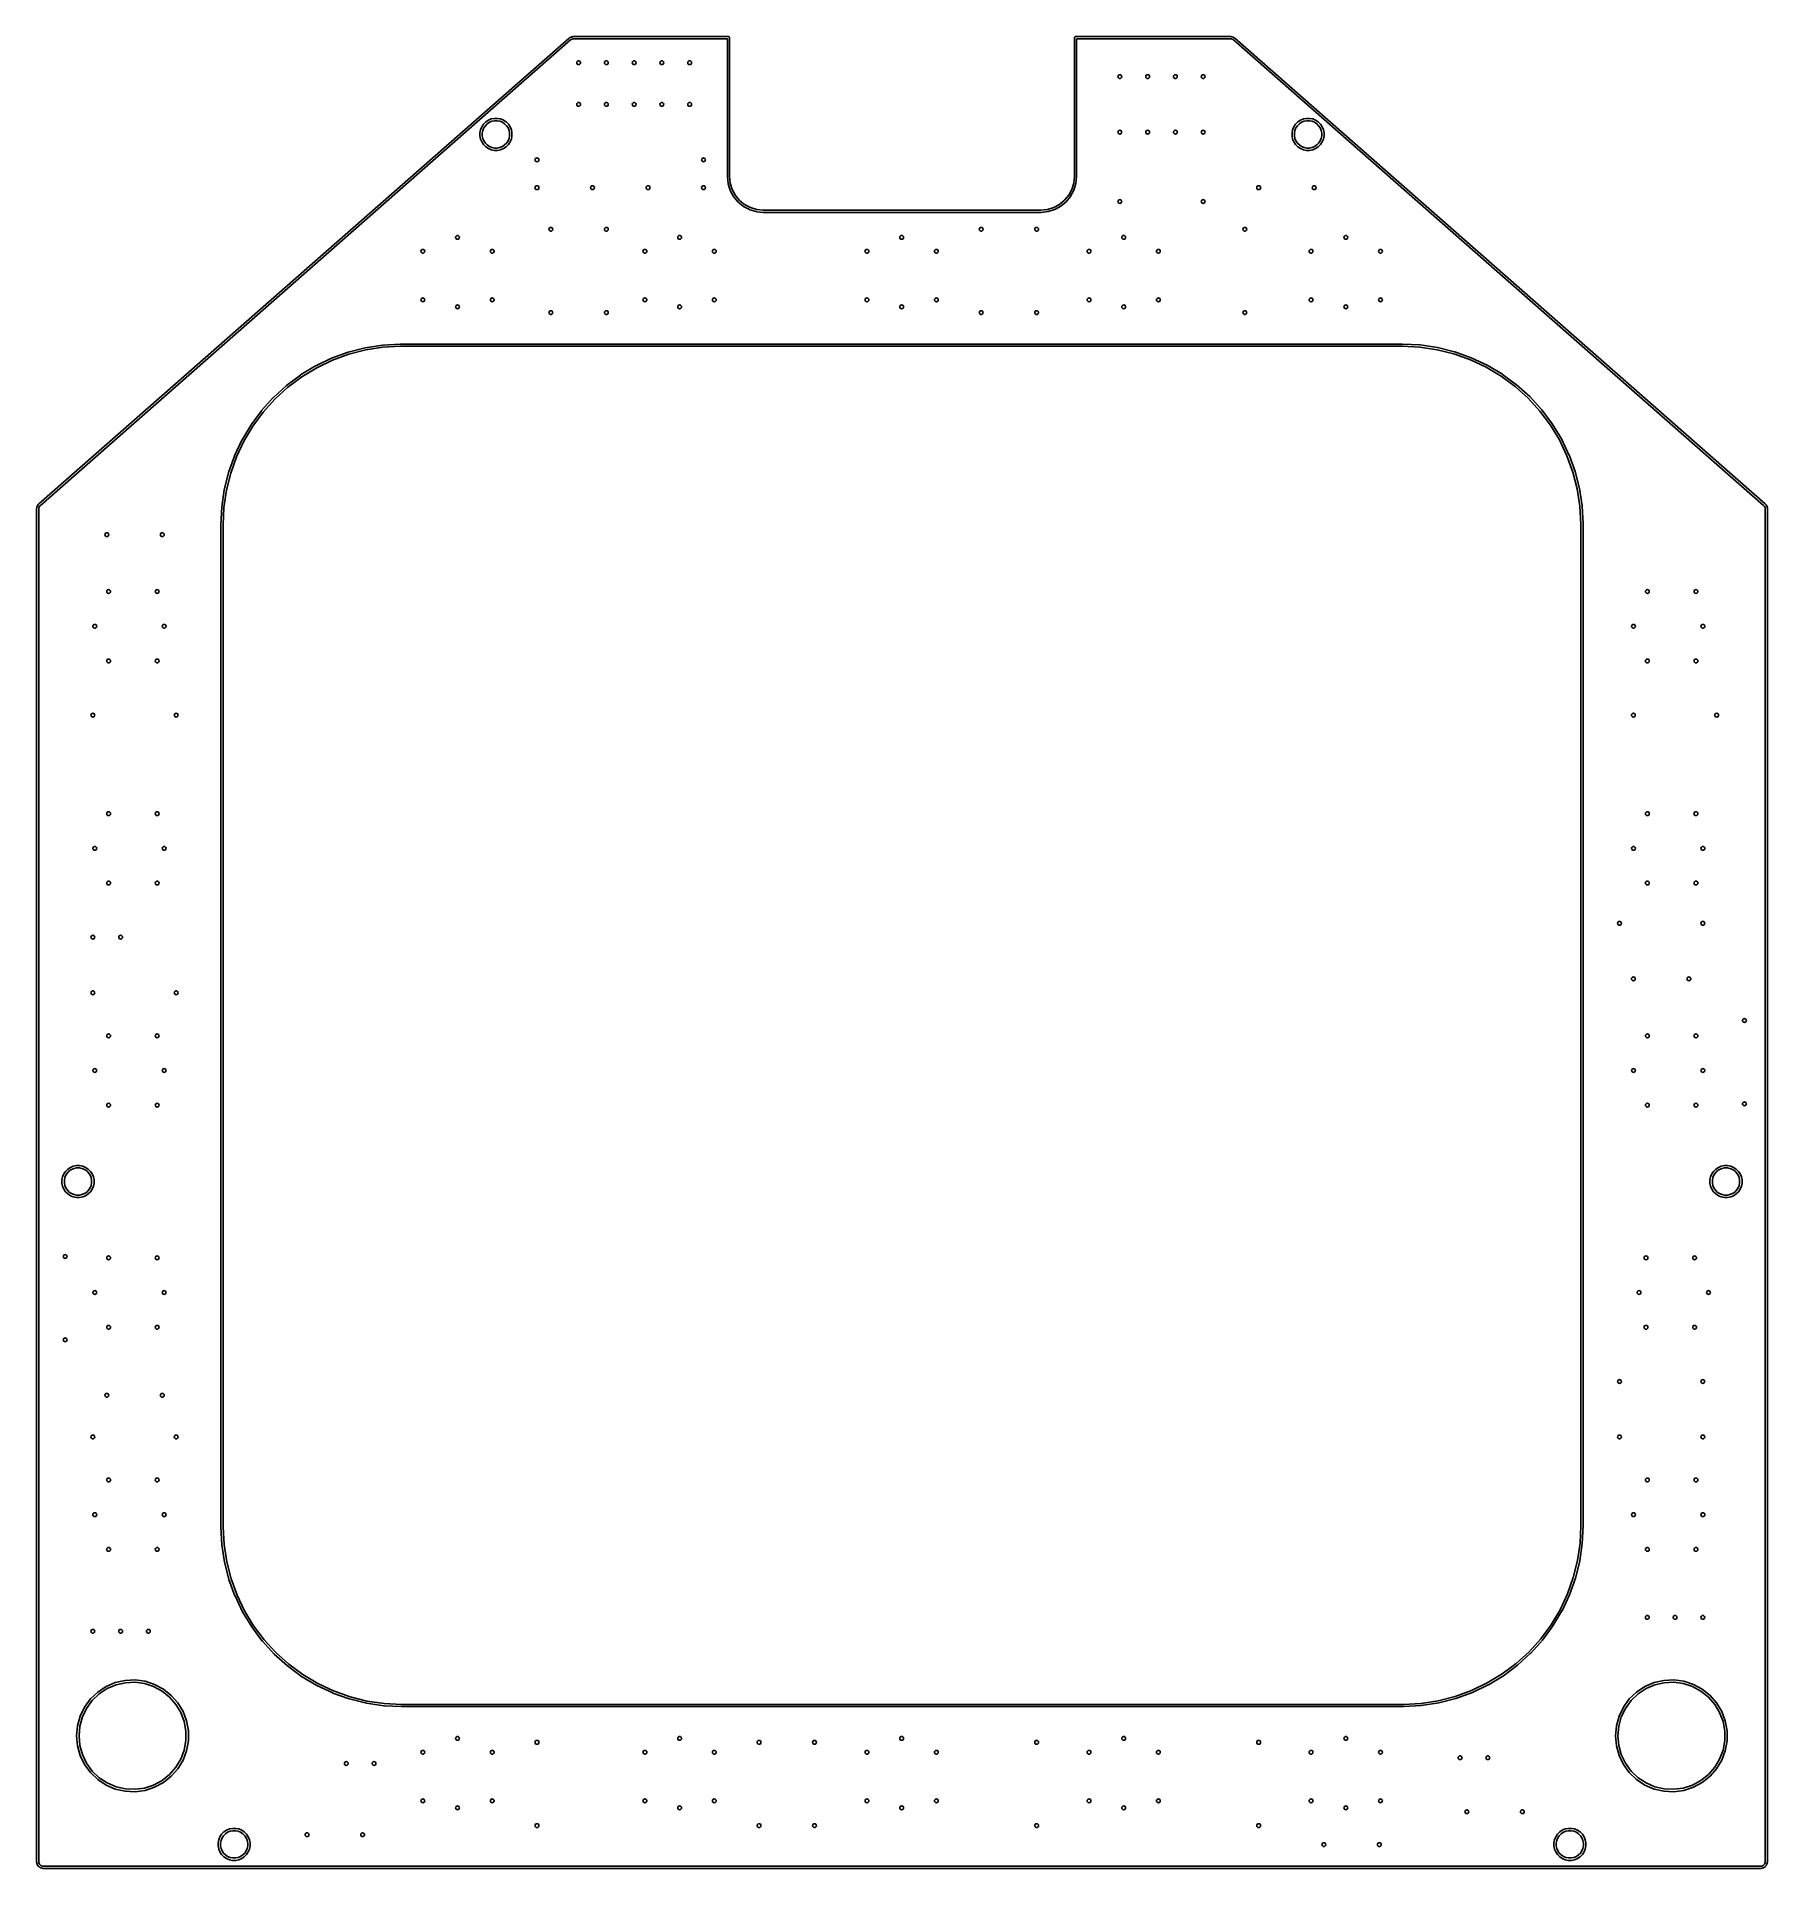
# Model space of a CAD drawing. Extents: x 17 to 176, y -177 to -9.
import ezdxf

# ---------------------------------------------------------------- set-up
doc = ezdxf.new("R2010")
doc.units = 0
doc.layers.add('BLACK', color=7, linetype='CONTINUOUS')

msp = doc.modelspace()

# ---------------------------------------------------------------- linework, layer by layer
at = {"layer": 'BLACK', "linetype": 'CONTINUOUS'}
for p, q in [((17.4069, -51.7871), (65.9241, -9.1919)), ((66.0487, -9.3486), (17.5439, -51.933)), ((65.9241, -9.1919), (65.9281, -9.189)), ((65.9281, -9.189), (66.0086, -9.1312)), ((65.9281, -9.189), (65.9281, -9.189)), ((66.0086, -9.1312), (66.0098, -9.1304)), ((66.0098, -9.1304), (66.0177, -9.126)), ((66.0177, -9.126), (66.0255, -9.1214)), ((66.0255, -9.1214), (66.1157, -9.0803)), ((66.1173, -9.2994), (66.0487, -9.3486)), ((66.1157, -9.0803), (66.117, -9.0798)), ((66.117, -9.0798), (66.1256, -9.0769)), ((66.1897, -9.2664), (66.1173, -9.2994)), ((66.1256, -9.0769), (66.1342, -9.074)), ((66.1342, -9.074), (66.2307, -9.0512)), ((66.2686, -9.2478), (66.1897, -9.2664)), ((66.2307, -9.0512), (66.2321, -9.0509)), ((66.2321, -9.0509), (66.2395, -9.05)), ((66.2395, -9.05), (66.247, -9.0488)), ((66.247, -9.0488), (66.3133, -9.0443)), ((66.3249, -9.244), (66.2686, -9.2478)), ((66.3133, -9.0443), (66.3167, -9.044)), ((66.3167, -9.044), (80.5131, -9.044)), ((80.418, -9.244), (66.3249, -9.244)), ((80.418, -21.8489), (80.418, -9.244)), ((80.5131, -9.044), (80.518, -9.0435)), ((80.518, -9.0435), (80.5229, -9.044)), ((80.5229, -9.044), (80.5376, -9.0455)), ((80.5376, -9.0455), (80.5565, -9.0512)), ((80.5565, -9.0512), (80.5738, -9.0604)), ((80.5738, -9.0604), (80.5891, -9.073)), ((80.5891, -9.073), (80.6015, -9.0882)), ((80.6015, -9.0882), (80.6108, -9.1055)), ((80.6108, -9.1055), (80.6166, -9.1244)), ((80.6166, -9.1244), (80.6185, -9.144)), ((80.6185, -9.144), (80.618, -9.1489)), ((80.618, -9.1489), (80.618, -21.8439)), ((112.168, -9.144), (112.169, -9.1244)), ((112.168, -9.1489), (112.168, -9.144)), ((112.168, -21.8391), (112.168, -9.1489)), ((112.169, -9.1244), (112.175, -9.1055)), ((112.175, -9.1055), (112.184, -9.0882)), ((112.184, -9.0882), (112.197, -9.073)), ((112.197, -9.073), (112.212, -9.0604)), ((112.212, -9.0604), (112.23, -9.0512)), ((112.23, -9.0512), (112.248, -9.0455)), ((112.248, -9.0455), (112.263, -9.044)), ((112.263, -9.044), (112.268, -9.0435)), ((112.268, -9.0435), (112.273, -9.044)), ((112.273, -9.044), (126.469, -9.044)), ((126.46, -9.244), (112.368, -9.244)), ((112.368, -9.244), (112.368, -21.8489)), ((126.544, -9.2522), (126.46, -9.244)), ((126.469, -9.044), (126.474, -9.0445)), ((126.474, -9.0445), (126.474, -9.0445)), ((126.474, -9.0445), (126.573, -9.0541)), ((126.62, -9.2752), (126.544, -9.2522)), ((126.573, -9.0541), (126.573, -9.0541)), ((126.573, -9.0541), (126.574, -9.0543)), ((126.574, -9.0543), (126.583, -9.0562)), ((126.583, -9.0562), (126.592, -9.0579)), ((126.592, -9.0579), (126.687, -9.0866)), ((126.691, -9.3133), (126.62, -9.2752)), ((126.687, -9.0866), (126.688, -9.087)), ((126.688, -9.087), (126.697, -9.0906)), ((126.736, -9.3476), (126.691, -9.3133)), ((126.697, -9.0906), (126.705, -9.094)), ((126.705, -9.094), (126.792, -9.1406)), ((175.24, -51.931), (126.736, -9.3476)), ((126.792, -9.1406), (126.794, -9.1412)), ((126.794, -9.1412), (126.8, -9.1455)), ((126.8, -9.1455), (126.806, -9.1495)), ((126.806, -9.1495), (126.859, -9.1899)), ((126.859, -9.1899), (126.862, -9.1919)), ((126.862, -9.1919), (175.379, -51.7871)), ((58.3005, -16.8481), (58.5405, -16.6877)), ((58.5405, -16.6877), (58.8072, -16.5772)), ((58.8072, -16.5772), (59.0903, -16.5209)), ((59.1119, -16.7399), (58.8711, -16.7878)), ((59.0903, -16.5209), (59.379, -16.5209)), ((59.3575, -16.7399), (59.1119, -16.7399)), ((59.5983, -16.7878), (59.3575, -16.7399)), ((59.379, -16.5209), (59.6621, -16.5772)), ((59.6621, -16.5772), (59.9288, -16.6877)), ((59.9288, -16.6877), (60.1689, -16.8481)), ((132.617, -16.8481), (132.857, -16.6877)), ((132.857, -16.6877), (133.124, -16.5772)), ((133.124, -16.5772), (133.407, -16.5209)), ((133.429, -16.7399), (133.188, -16.7878)), ((133.407, -16.5209), (133.696, -16.5209)), ((133.674, -16.7399), (133.429, -16.7399)), ((133.915, -16.7878), (133.674, -16.7399)), ((133.696, -16.5209), (133.979, -16.5772)), ((133.979, -16.5772), (134.245, -16.6877)), ((134.245, -16.6877), (134.485, -16.8481)), ((57.7692, -17.842), (57.8255, -17.5589)), ((57.7692, -18.1307), (57.7692, -17.842)), ((57.8255, -18.4138), (57.7692, -18.1307)), ((57.8255, -17.5589), (57.936, -17.2922)), ((57.936, -18.6805), (57.8255, -18.4138)), ((57.936, -17.2922), (58.0964, -17.0522)), ((58.0361, -17.6228), (57.9882, -17.8636)), ((57.9882, -17.8636), (57.9882, -18.1091)), ((57.9882, -18.1091), (58.0361, -18.35)), ((58.13, -17.3959), (58.0361, -17.6228)), ((58.0361, -18.35), (58.13, -18.5768)), ((58.0964, -17.0522), (58.3005, -16.8481)), ((58.2664, -17.1918), (58.13, -17.3959)), ((58.4401, -17.0181), (58.2664, -17.1918)), ((58.6442, -16.8817), (58.4401, -17.0181)), ((58.8711, -16.7878), (58.6442, -16.8817)), ((59.8251, -16.8817), (59.5983, -16.7878)), ((60.0293, -17.0181), (59.8251, -16.8817)), ((60.2029, -17.1918), (60.0293, -17.0181)), ((60.1689, -16.8481), (60.373, -17.0522)), ((60.3393, -17.3959), (60.2029, -17.1918)), ((60.4333, -17.6228), (60.3393, -17.3959)), ((60.3393, -18.5768), (60.4333, -18.35)), ((60.373, -17.0522), (60.5334, -17.2922)), ((60.4812, -17.8636), (60.4333, -17.6228)), ((60.4333, -18.35), (60.4812, -18.1091)), ((60.4812, -18.1091), (60.4812, -17.8636)), ((60.5334, -17.2922), (60.6438, -17.5589)), ((60.6438, -18.4138), (60.5334, -18.6805)), ((60.6438, -17.5589), (60.7001, -17.842)), ((60.7001, -18.1307), (60.6438, -18.4138)), ((60.7001, -17.842), (60.7001, -18.1307)), ((132.086, -17.842), (132.142, -17.5589)), ((132.086, -18.1307), (132.086, -17.842)), ((132.142, -18.4138), (132.086, -18.1307)), ((132.142, -17.5589), (132.253, -17.2922)), ((132.253, -18.6805), (132.142, -18.4138)), ((132.253, -17.2922), (132.413, -17.0522)), ((132.353, -17.6228), (132.305, -17.8636)), ((132.305, -17.8636), (132.305, -18.1091)), ((132.305, -18.1091), (132.353, -18.35)), ((132.447, -17.3959), (132.353, -17.6228)), ((132.353, -18.35), (132.447, -18.5768)), ((132.413, -17.0522), (132.617, -16.8481)), ((132.583, -17.1918), (132.447, -17.3959)), ((132.757, -17.0181), (132.583, -17.1918)), ((132.961, -16.8817), (132.757, -17.0181)), ((133.188, -16.7878), (132.961, -16.8817)), ((134.142, -16.8817), (133.915, -16.7878)), ((134.346, -17.0181), (134.142, -16.8817)), ((134.52, -17.1918), (134.346, -17.0181)), ((134.485, -16.8481), (134.69, -17.0522)), ((134.656, -17.3959), (134.52, -17.1918)), ((134.75, -17.6228), (134.656, -17.3959)), ((134.656, -18.5768), (134.75, -18.35)), ((134.69, -17.0522), (134.85, -17.2922)), ((134.798, -17.8636), (134.75, -17.6228)), ((134.75, -18.35), (134.798, -18.1091)), ((134.798, -18.1091), (134.798, -17.8636)), ((134.85, -17.2922), (134.96, -17.5589)), ((134.96, -18.4138), (134.85, -18.6805)), ((134.96, -17.5589), (135.017, -17.842)), ((135.017, -18.1307), (134.96, -18.4138)), ((135.017, -17.842), (135.017, -18.1307)), ((58.0964, -18.9206), (57.936, -18.6805)), ((58.3005, -19.1247), (58.0964, -18.9206)), ((58.13, -18.5768), (58.2664, -18.781)), ((58.2664, -18.781), (58.4401, -18.9546)), ((58.5405, -19.285), (58.3005, -19.1247)), ((58.4401, -18.9546), (58.6442, -19.091)), ((58.8072, -19.3955), (58.5405, -19.285)), ((58.6442, -19.091), (58.8711, -19.185)), ((59.0903, -19.4518), (58.8072, -19.3955)), ((58.8711, -19.185), (59.1119, -19.2329)), ((59.379, -19.4518), (59.0903, -19.4518)), ((59.1119, -19.2329), (59.3575, -19.2329)), ((59.3575, -19.2329), (59.5983, -19.185)), ((59.6621, -19.3955), (59.379, -19.4518)), ((59.5983, -19.185), (59.8251, -19.091)), ((59.9288, -19.285), (59.6621, -19.3955)), ((59.8251, -19.091), (60.0293, -18.9546)), ((60.1689, -19.1247), (59.9288, -19.285)), ((60.0293, -18.9546), (60.2029, -18.781)), ((60.373, -18.9206), (60.1689, -19.1247)), ((60.2029, -18.781), (60.3393, -18.5768)), ((60.5334, -18.6805), (60.373, -18.9206)), ((132.413, -18.9206), (132.253, -18.6805)), ((132.617, -19.1247), (132.413, -18.9206)), ((132.447, -18.5768), (132.583, -18.781)), ((132.583, -18.781), (132.757, -18.9546)), ((132.857, -19.285), (132.617, -19.1247)), ((132.757, -18.9546), (132.961, -19.091)), ((133.124, -19.3955), (132.857, -19.285)), ((132.961, -19.091), (133.188, -19.185)), ((133.407, -19.4518), (133.124, -19.3955)), ((133.188, -19.185), (133.429, -19.2329)), ((133.696, -19.4518), (133.407, -19.4518)), ((133.429, -19.2329), (133.674, -19.2329)), ((133.674, -19.2329), (133.915, -19.185)), ((133.979, -19.3955), (133.696, -19.4518)), ((133.915, -19.185), (134.142, -19.091)), ((134.245, -19.285), (133.979, -19.3955)), ((134.142, -19.091), (134.346, -18.9546)), ((134.485, -19.1247), (134.245, -19.285)), ((134.346, -18.9546), (134.52, -18.781)), ((134.69, -18.9206), (134.485, -19.1247)), ((134.52, -18.781), (134.656, -18.5768)), ((134.85, -18.6805), (134.69, -18.9206)), ((80.418, -21.8491), (80.418, -21.8489)), ((80.4181, -21.8665), (80.418, -21.8491)), ((80.4185, -21.8709), (80.4181, -21.8665)), ((80.4185, -21.8752), (80.4185, -21.8709)), ((80.4186, -21.8766), (80.4185, -21.8752)), ((80.4834, -22.4929), (80.4186, -21.8766)), ((80.4852, -22.5018), (80.4834, -22.4929)), ((80.4869, -22.5107), (80.4852, -22.5018)), ((80.4873, -22.512), (80.4869, -22.5107)), ((80.6706, -23.1039), (80.4873, -22.512)), ((80.618, -21.8439), (80.6181, -21.8607)), ((80.6181, -21.8607), (80.6813, -22.4622)), ((80.6741, -23.1123), (80.6706, -23.1039)), ((80.6775, -23.1207), (80.6741, -23.1123)), ((80.6781, -23.1219), (80.6775, -23.1207)), ((80.9728, -23.667), (80.6781, -23.1219)), ((80.6813, -22.4622), (80.8587, -23.0354)), ((80.8587, -23.0354), (81.1441, -23.5633)), ((111.654, -23.5454), (111.936, -23.0156)), ((112.117, -23.1008), (111.826, -23.648)), ((111.936, -23.0156), (112.109, -22.4412)), ((112.109, -22.4412), (112.168, -21.8391)), ((112.12, -23.0925), (112.117, -23.1008)), ((112.124, -23.0841), (112.12, -23.0925)), ((112.303, -22.4896), (112.124, -23.0828)), ((112.124, -23.0828), (112.124, -23.0841)), ((112.305, -22.4807), (112.303, -22.4896)), ((112.307, -22.4718), (112.305, -22.4807)), ((112.368, -21.8538), (112.307, -22.4705)), ((112.307, -22.4705), (112.307, -22.4718)), ((112.368, -21.8489), (112.368, -21.8537)), ((112.368, -21.8537), (112.368, -21.8538)), ((80.9779, -23.6745), (80.9728, -23.667)), ((80.9829, -23.6821), (80.9779, -23.6745)), ((80.9837, -23.6832), (80.9829, -23.6821)), ((80.9838, -23.6832), (80.9837, -23.6832)), ((81.3787, -24.1606), (80.9838, -23.6832)), ((80.9838, -23.6832), (80.9838, -23.6832)), ((81.1441, -23.5633), (81.5266, -24.0256)), ((81.3852, -24.167), (81.3787, -24.1606)), ((81.3915, -24.1735), (81.3852, -24.167)), ((81.3926, -24.1744), (81.3915, -24.1735)), ((81.8728, -24.566), (81.3926, -24.1744)), ((81.3926, -24.1744), (81.3926, -24.1744)), ((81.3926, -24.1744), (81.3926, -24.1744)), ((81.5266, -24.0256), (81.9916, -24.4048)), ((81.8803, -24.571), (81.8728, -24.566)), ((81.8878, -24.5762), (81.8803, -24.571)), ((81.889, -24.5768), (81.8878, -24.5762)), ((82.4362, -24.8677), (81.889, -24.5768)), ((81.889, -24.5768), (81.889, -24.5768)), ((81.889, -24.5768), (81.889, -24.5768)), ((81.9916, -24.4048), (82.5214, -24.6865)), ((82.4445, -24.8712), (82.4362, -24.8677)), ((82.4529, -24.8748), (82.4445, -24.8712)), ((82.4542, -24.8752), (82.4529, -24.8748)), ((83.0474, -25.0543), (82.4542, -24.8752)), ((82.4542, -24.8752), (82.4542, -24.8752)), ((82.5214, -24.6865), (83.0958, -24.86)), ((83.0563, -25.056), (83.0474, -25.0543)), ((83.0652, -25.0579), (83.0563, -25.056)), ((83.0665, -25.0581), (83.0652, -25.0579)), ((83.6832, -25.1185), (83.0665, -25.0581)), ((83.0665, -25.0581), (83.0665, -25.0581)), ((83.0958, -24.86), (83.6979, -24.919)), ((83.6833, -25.1185), (83.6832, -25.1185)), ((83.6881, -25.119), (83.6833, -25.1185)), ((109.098, -25.119), (83.6881, -25.119)), ((83.6979, -24.919), (109.093, -24.919)), ((109.093, -24.919), (109.11, -24.9189)), ((109.116, -25.1189), (109.098, -25.119)), ((109.098, -25.119), (109.098, -25.119)), ((109.11, -24.9189), (109.711, -24.8557)), ((109.12, -25.1185), (109.116, -25.1189)), ((109.124, -25.1185), (109.12, -25.1185)), ((109.126, -25.1184), (109.124, -25.1185)), ((109.742, -25.0536), (109.126, -25.1184)), ((109.711, -24.8557), (110.284, -24.6783)), ((109.751, -25.0518), (109.742, -25.0536)), ((109.76, -25.0501), (109.751, -25.0518)), ((109.761, -25.0497), (109.76, -25.0501)), ((110.353, -24.8664), (109.761, -25.0497)), ((110.284, -24.6783), (110.812, -24.3929)), ((110.361, -24.8629), (110.353, -24.8664)), ((110.37, -24.8595), (110.361, -24.8629)), ((110.371, -24.8589), (110.37, -24.8595)), ((110.916, -24.5642), (110.371, -24.8589)), ((110.812, -24.3929), (111.275, -24.0104)), ((110.924, -24.5591), (110.916, -24.5642)), ((110.931, -24.5541), (110.924, -24.5591)), ((110.932, -24.5533), (110.931, -24.5541)), ((111.41, -24.1583), (110.932, -24.5532)), ((110.932, -24.5532), (110.932, -24.5532)), ((110.932, -24.5532), (110.932, -24.5533)), ((111.275, -24.0104), (111.654, -23.5454)), ((111.416, -24.1518), (111.41, -24.1583)), ((111.422, -24.1455), (111.416, -24.1518)), ((111.423, -24.1444), (111.422, -24.1455)), ((111.815, -23.6642), (111.423, -24.1444)), ((111.423, -24.1444), (111.423, -24.1444)), ((111.423, -24.1444), (111.423, -24.1444)), ((111.82, -23.6567), (111.815, -23.6642)), ((111.825, -23.6492), (111.82, -23.6567)), ((111.826, -23.648), (111.825, -23.6492)), ((111.826, -23.648), (111.826, -23.648)), ((111.826, -23.648), (111.826, -23.648)), ((42.7411, -39.163), (44.1897, -38.469)), ((44.1897, -38.469), (44.1897, -38.469)), ((44.1897, -38.469), (44.1898, -38.469)), ((44.1898, -38.469), (44.191, -38.4684)), ((44.191, -38.4684), (44.1949, -38.4668)), ((44.1949, -38.4668), (44.1987, -38.4652)), ((44.1987, -38.4652), (45.7081, -37.9158)), ((45.772, -38.1054), (44.2717, -38.6515)), ((45.7081, -37.9158), (45.7082, -37.9158)), ((45.7082, -37.9158), (45.7095, -37.9153)), ((45.7082, -37.9158), (45.7082, -37.9158)), ((45.7095, -37.9153), (45.7135, -37.9142)), ((45.7135, -37.9142), (45.7175, -37.9129)), ((45.7175, -37.9129), (47.2733, -37.5135)), ((47.3183, -37.7084), (45.772, -38.1054)), ((47.2733, -37.5134), (47.2747, -37.5131)), ((47.2733, -37.5135), (47.2733, -37.5134)), ((47.2733, -37.5134), (47.2733, -37.5134)), ((47.2747, -37.5131), (47.2788, -37.5123)), ((47.2788, -37.5123), (47.2829, -37.5115)), ((47.2829, -37.5115), (48.8703, -37.2657)), ((48.896, -37.4641), (47.3183, -37.7084)), ((48.8703, -37.2657), (48.8717, -37.2655)), ((48.8717, -37.2655), (48.8759, -37.2652)), ((48.8759, -37.2652), (48.88, -37.2647)), ((48.88, -37.2647), (50.4838, -37.1751)), ((50.4923, -37.3749), (48.896, -37.4641)), ((50.4838, -37.1751), (50.4852, -37.175)), ((50.4852, -37.175), (50.4871, -37.175)), ((50.4871, -37.175), (50.489, -37.1749)), ((50.489, -37.1749), (50.5991, -37.1745)), ((50.6042, -37.3745), (50.4923, -37.3749)), ((50.5991, -37.1745), (50.5992, -37.1745)), ((50.5992, -37.1745), (142.187, -37.1745)), ((142.179, -37.3745), (50.6042, -37.3745)), ((143.776, -37.4526), (142.179, -37.3745)), ((142.187, -37.1745), (142.189, -37.1747)), ((142.189, -37.1747), (143.791, -37.2531)), ((145.356, -37.6858), (143.776, -37.4526)), ((143.791, -37.2531), (143.793, -37.2532)), ((143.793, -37.2532), (143.797, -37.2536)), ((143.797, -37.2536), (143.801, -37.254)), ((143.801, -37.254), (145.39, -37.4887)), ((146.905, -38.0721), (145.356, -37.6858)), ((145.39, -37.4887), (145.391, -37.4889)), ((145.391, -37.4889), (145.395, -37.4898)), ((145.395, -37.4898), (145.399, -37.4906)), ((145.399, -37.4906), (146.958, -37.8792)), ((148.409, -38.6076), (146.905, -38.0721)), ((146.958, -37.8792), (146.958, -37.8792)), ((146.958, -37.8792), (146.958, -37.8792)), ((146.958, -37.8792), (146.959, -37.8795)), ((146.959, -37.8795), (146.963, -37.8808)), ((146.963, -37.8808), (146.967, -37.882)), ((146.967, -37.882), (148.481, -38.4208)), ((148.481, -38.4208), (148.482, -38.4213)), ((148.482, -38.4213), (148.486, -38.423)), ((148.486, -38.423), (148.49, -38.4246)), ((148.49, -38.4246), (149.943, -39.1085)), ((40.0643, -40.9675), (41.3505, -40.0053)), ((41.4664, -40.1683), (40.188, -41.1247)), ((41.3505, -40.0052), (41.3516, -40.0044)), ((41.3505, -40.0053), (41.3505, -40.0052)), ((41.3505, -40.0052), (41.3505, -40.0052)), ((41.3516, -40.0044), (41.3551, -40.0021)), ((41.3551, -40.0021), (41.3586, -39.9998)), ((41.3586, -39.9998), (42.7325, -39.1677)), ((42.832, -39.3413), (41.4664, -40.1683)), ((42.7325, -39.1677), (42.7337, -39.167)), ((42.7337, -39.167), (42.7374, -39.165)), ((42.7374, -39.165), (42.7411, -39.163)), ((44.2717, -38.6515), (42.832, -39.3413)), ((149.854, -39.2874), (148.409, -38.6076)), ((151.225, -40.1049), (149.854, -39.2874)), ((149.943, -39.1085), (149.944, -39.1091)), ((149.944, -39.1091), (149.948, -39.1111)), ((149.948, -39.1111), (149.952, -39.1131)), ((149.952, -39.1131), (151.331, -39.9356)), ((152.51, -41.0523), (151.225, -40.1049)), ((151.331, -39.9356), (151.331, -39.9356)), ((151.331, -39.9356), (151.331, -39.9356)), ((151.331, -39.9356), (151.333, -39.9363)), ((151.333, -39.9363), (151.336, -39.9387)), ((151.336, -39.9387), (151.34, -39.941)), ((151.34, -39.941), (152.632, -40.8942)), ((38.8706, -42.0568), (40.0567, -40.9737)), ((40.188, -41.1247), (39.009, -42.2012)), ((40.0567, -40.9737), (40.0578, -40.9727)), ((40.0578, -40.9727), (40.061, -40.9701)), ((40.061, -40.9701), (40.0643, -40.9675)), ((153.696, -42.1205), (152.51, -41.0523)), ((152.632, -40.8942), (152.634, -40.895)), ((152.634, -40.895), (152.637, -40.8977)), ((152.637, -40.8977), (152.64, -40.9004)), ((152.64, -40.9004), (153.834, -41.9752)), ((36.8295, -44.5579), (37.7827, -43.265)), ((37.9408, -43.3876), (36.9934, -44.6727)), ((37.7827, -43.265), (37.7835, -43.2639)), ((37.7835, -43.2639), (37.7862, -43.2607)), ((37.7862, -43.2607), (37.7889, -43.2574)), ((37.7889, -43.2574), (38.8637, -42.0637)), ((39.009, -42.2012), (37.9408, -43.3876)), ((38.8637, -42.0637), (38.8646, -42.0627)), ((38.8646, -42.0627), (38.8676, -42.0598)), ((38.8676, -42.0598), (38.8706, -42.0568)), ((154.773, -43.2995), (153.696, -42.1205)), ((153.834, -41.9752), (153.835, -41.9761)), ((153.835, -41.9761), (153.838, -41.9791)), ((153.838, -41.9791), (153.841, -41.9821)), ((153.841, -41.9821), (154.924, -43.1682)), ((155.729, -44.5779), (154.773, -43.2995)), ((154.924, -43.1682), (154.925, -43.1693)), ((154.925, -43.1693), (154.927, -43.1725)), ((154.927, -43.1725), (154.93, -43.1758)), ((154.93, -43.1758), (155.892, -44.462)), ((36.0016, -45.9458), (36.8241, -44.5661)), ((36.9934, -44.6727), (36.1759, -46.044)), ((36.8241, -44.566), (36.8248, -44.5649)), ((36.8241, -44.5661), (36.8241, -44.566)), ((36.8241, -44.566), (36.8241, -44.566)), ((36.8248, -44.5649), (36.8272, -44.5614)), ((36.8272, -44.5614), (36.8295, -44.5579)), ((156.556, -45.9435), (155.729, -44.5779)), ((155.892, -44.462), (155.892, -44.462)), ((155.892, -44.462), (155.892, -44.462)), ((155.892, -44.462), (155.893, -44.4631)), ((155.893, -44.4631), (155.895, -44.4666)), ((155.895, -44.4666), (155.898, -44.4701)), ((155.898, -44.4701), (156.73, -45.844)), ((35.3131, -47.4078), (35.997, -45.9544)), ((36.1759, -46.044), (35.4961, -47.4886)), ((35.997, -45.9544), (35.9976, -45.9532)), ((35.9976, -45.9532), (35.9996, -45.9495)), ((35.9996, -45.9495), (36.0016, -45.9458)), ((157.246, -47.3832), (156.556, -45.9435)), ((156.73, -45.844), (156.731, -45.8452)), ((156.731, -45.8452), (156.732, -45.8489)), ((156.732, -45.8489), (156.734, -45.8526)), ((156.734, -45.8526), (157.429, -47.3012)), ((34.7705, -48.9301), (35.3093, -47.4169)), ((35.4961, -47.4886), (34.9606, -48.9926)), ((35.3093, -47.4169), (35.3098, -47.4156)), ((35.3098, -47.4156), (35.3115, -47.4117)), ((35.3115, -47.4117), (35.3131, -47.4078)), ((157.792, -48.8835), (157.246, -47.3832)), ((157.429, -47.3012), (157.429, -47.3012)), ((157.429, -47.3012), (157.429, -47.3013)), ((157.429, -47.3013), (157.429, -47.3025)), ((157.429, -47.3025), (157.431, -47.3064)), ((157.431, -47.3064), (157.432, -47.3102)), ((157.432, -47.3102), (157.982, -48.8196)), ((34.3791, -50.498), (34.7677, -48.9394)), ((34.9606, -48.9926), (34.5743, -50.5417)), ((34.7677, -48.9394), (34.768, -48.9381)), ((34.768, -48.9381), (34.7693, -48.9341)), ((34.7693, -48.9341), (34.7705, -48.9301)), ((158.189, -50.4298), (157.792, -48.8835)), ((157.982, -48.8196), (157.982, -48.8197)), ((157.982, -48.8197), (157.982, -48.8197)), ((157.982, -48.8197), (157.982, -48.821)), ((157.982, -48.821), (157.983, -48.825)), ((157.983, -48.825), (157.985, -48.829)), ((157.985, -48.829), (158.384, -50.3848)), ((17.2538, -52.0003), (17.3003, -51.9127)), ((17.3003, -51.9127), (17.301, -51.9115)), ((17.3003, -51.9127), (17.3003, -51.9127)), ((17.3003, -51.9127), (17.3003, -51.9127)), ((17.301, -51.9115), (17.3061, -51.904)), ((17.3061, -51.904), (17.3111, -51.8965)), ((17.3111, -51.8965), (17.3738, -51.8196)), ((17.3738, -51.8196), (17.3747, -51.8186)), ((17.3747, -51.8186), (17.3789, -51.8144)), ((17.3789, -51.8144), (17.3828, -51.81)), ((17.3828, -51.81), (17.4058, -51.7884)), ((17.4058, -51.7884), (17.4069, -51.7871)), ((17.5246, -51.9512), (17.4723, -52.0153)), ((17.5439, -51.933), (17.5246, -51.9512)), ((34.1425, -52.0967), (34.3772, -50.5076)), ((34.5743, -50.5417), (34.3411, -52.121)), ((34.3772, -50.5076), (34.3774, -50.5062)), ((34.3774, -50.5062), (34.3783, -50.5022)), ((34.3783, -50.5022), (34.3791, -50.498)), ((158.433, -52.0075), (158.189, -50.4298)), ((158.384, -50.3848), (158.384, -50.3848)), ((158.384, -50.3848), (158.384, -50.3848)), ((158.384, -50.3848), (158.384, -50.3862)), ((158.384, -50.3862), (158.385, -50.3903)), ((158.385, -50.3903), (158.386, -50.3944)), ((158.386, -50.3944), (158.632, -51.9818)), ((175.297, -51.9926), (175.24, -51.931)), ((175.379, -51.7871), (175.382, -51.7907)), ((175.382, -51.7907), (175.382, -51.7907)), ((175.382, -51.7907), (175.45, -51.8631)), ((175.45, -51.8631), (175.451, -51.8641)), ((175.451, -51.8641), (175.457, -51.8713)), ((175.457, -51.8713), (175.462, -51.8785)), ((175.462, -51.8785), (175.514, -51.9627)), ((17.2037, -52.2359), (17.2042, -52.2311)), ((17.2038, -176.027), (17.2037, -52.2359)), ((17.2042, -52.231), (17.2139, -52.1324)), ((17.2042, -52.2311), (17.2042, -52.231)), ((17.2139, -52.1324), (17.214, -52.131)), ((17.214, -52.131), (17.2159, -52.1221)), ((17.2159, -52.1221), (17.2177, -52.1132)), ((17.2177, -52.1132), (17.2463, -52.0183)), ((17.2463, -52.0183), (17.2468, -52.017)), ((17.2468, -52.017), (17.2503, -52.0086)), ((17.2503, -52.0086), (17.2538, -52.0003)), ((17.412, -52.1616), (17.4037, -52.2457)), ((17.4037, -52.2457), (17.4037, -176.02)), ((17.435, -52.0855), (17.412, -52.1616)), ((17.4723, -52.0153), (17.435, -52.0855)), ((34.0632, -53.7083), (34.1416, -52.1064)), ((34.1416, -52.1064), (34.1417, -52.105)), ((34.1417, -52.105), (34.1421, -52.1008)), ((34.1421, -52.1008), (34.1425, -52.0967)), ((34.3411, -52.121), (34.263, -53.7181)), ((158.523, -53.6038), (158.433, -52.0075)), ((158.523, -53.716), (158.523, -53.6038)), ((158.632, -51.9818), (158.632, -51.9832)), ((158.632, -51.9832), (158.632, -51.9874)), ((158.632, -51.9874), (158.633, -51.9915)), ((158.633, -51.9915), (158.722, -53.5953)), ((158.722, -53.5953), (158.723, -53.5967)), ((158.723, -53.5967), (158.722, -53.5986)), ((158.722, -53.5986), (158.723, -53.6005)), ((158.723, -53.6005), (158.723, -53.7106)), ((175.34, -52.0601), (175.297, -51.9926)), ((175.368, -52.1345), (175.34, -52.0601)), ((175.381, -52.2161), (175.368, -52.1345)), ((175.382, -52.2426), (175.381, -52.2161)), ((175.382, -176.017), (175.382, -52.2426)), ((175.514, -51.9627), (175.515, -51.9639)), ((175.515, -51.9639), (175.519, -51.9721)), ((175.519, -51.9721), (175.523, -51.9802)), ((175.523, -51.9802), (175.558, -52.0729)), ((175.558, -52.0729), (175.558, -52.0729)), ((175.558, -52.0729), (175.558, -52.0729)), ((175.558, -52.0729), (175.559, -52.0742)), ((175.559, -52.0742), (175.561, -52.083)), ((175.561, -52.083), (175.563, -52.0918)), ((175.563, -52.0918), (175.58, -52.1895)), ((175.58, -52.1895), (175.58, -52.1909)), ((175.58, -52.1909), (175.58, -52.1968)), ((175.58, -52.1968), (175.581, -52.2027)), ((175.581, -52.2027), (175.582, -52.2342)), ((175.582, -52.2342), (175.582, -52.2359)), ((175.582, -52.2359), (175.582, -176.027)), ((34.063, -53.7107), (34.0632, -53.7083)), ((34.063, -145.298), (34.063, -53.7107)), ((34.263, -53.7181), (34.263, -145.293)), ((158.523, -145.291), (158.523, -53.716)), ((158.723, -53.7106), (158.723, -53.7107)), ((158.723, -53.7107), (158.723, -145.298)), ((19.5245, -113.648), (19.5808, -113.365)), ((19.5245, -113.936), (19.5245, -113.648)), ((19.5808, -114.219), (19.5245, -113.936)), ((19.5808, -113.365), (19.6912, -113.098)), ((19.6912, -113.098), (19.8516, -112.858)), ((19.7913, -113.428), (19.7434, -113.669)), ((19.7434, -113.669), (19.7434, -113.915)), ((19.7434, -113.915), (19.7913, -114.156)), ((19.8853, -113.202), (19.7913, -113.428)), ((19.8516, -112.858), (20.0557, -112.654)), ((20.0217, -112.997), (19.8853, -113.202)), ((20.1953, -112.824), (20.0217, -112.997)), ((20.0557, -112.654), (20.2958, -112.493)), ((20.3995, -112.687), (20.1953, -112.824)), ((20.2958, -112.493), (20.5625, -112.383)), ((20.6263, -112.593), (20.3995, -112.687)), ((20.5625, -112.383), (20.8456, -112.327)), ((20.8671, -112.545), (20.6263, -112.593)), ((20.8456, -112.327), (21.1343, -112.327)), ((21.1127, -112.545), (20.8671, -112.545)), ((21.3535, -112.593), (21.1127, -112.545)), ((21.1343, -112.327), (21.4174, -112.383)), ((21.5804, -112.687), (21.3535, -112.593)), ((21.4174, -112.383), (21.6841, -112.493)), ((21.7845, -112.824), (21.5804, -112.687)), ((21.6841, -112.493), (21.9241, -112.654)), ((21.9582, -112.997), (21.7845, -112.824)), ((21.9241, -112.654), (22.1282, -112.858)), ((22.0946, -113.202), (21.9582, -112.997)), ((22.1885, -113.428), (22.0946, -113.202)), ((22.1282, -112.858), (22.2886, -113.098)), ((22.2364, -113.669), (22.1885, -113.428)), ((22.1885, -114.156), (22.2364, -113.915)), ((22.2364, -113.915), (22.2364, -113.669)), ((22.2886, -113.098), (22.3991, -113.365)), ((22.3991, -113.365), (22.4554, -113.648)), ((22.4554, -113.936), (22.3991, -114.219)), ((22.4554, -113.648), (22.4554, -113.936)), ((170.331, -113.648), (170.387, -113.365)), ((170.331, -113.936), (170.331, -113.648)), ((170.387, -114.219), (170.331, -113.936)), ((170.387, -113.365), (170.497, -113.098)), ((170.497, -113.098), (170.658, -112.858)), ((170.597, -113.428), (170.55, -113.669)), ((170.55, -113.669), (170.55, -113.915)), ((170.55, -113.915), (170.597, -114.156)), ((170.691, -113.202), (170.597, -113.428)), ((170.658, -112.858), (170.862, -112.654)), ((170.828, -112.997), (170.691, -113.202)), ((171.001, -112.824), (170.828, -112.997)), ((170.862, -112.654), (171.102, -112.493)), ((171.206, -112.687), (171.001, -112.824)), ((171.102, -112.493), (171.369, -112.383)), ((171.432, -112.593), (171.206, -112.687)), ((171.369, -112.383), (171.652, -112.327)), ((171.673, -112.545), (171.432, -112.593)), ((171.652, -112.327), (171.94, -112.327)), ((171.919, -112.545), (171.673, -112.545)), ((172.16, -112.593), (171.919, -112.545)), ((171.94, -112.327), (172.224, -112.383)), ((172.387, -112.687), (172.16, -112.593)), ((172.224, -112.383), (172.49, -112.493)), ((172.591, -112.824), (172.387, -112.687)), ((172.49, -112.493), (172.73, -112.654)), ((172.764, -112.997), (172.591, -112.824)), ((172.73, -112.654), (172.934, -112.858)), ((172.901, -113.202), (172.764, -112.997)), ((172.995, -113.428), (172.901, -113.202)), ((172.934, -112.858), (173.095, -113.098)), ((173.043, -113.669), (172.995, -113.428)), ((172.995, -114.156), (173.043, -113.915)), ((173.043, -113.915), (173.043, -113.669)), ((173.095, -113.098), (173.205, -113.365)), ((173.205, -113.365), (173.262, -113.648)), ((173.262, -113.936), (173.205, -114.219)), ((173.262, -113.648), (173.262, -113.936)), ((19.6912, -114.486), (19.5808, -114.219)), ((19.8516, -114.726), (19.6912, -114.486)), ((19.7913, -114.156), (19.8853, -114.382)), ((20.0557, -114.93), (19.8516, -114.726)), ((19.8853, -114.382), (20.0217, -114.587)), ((20.0217, -114.587), (20.1953, -114.76)), ((20.2958, -115.091), (20.0557, -114.93)), ((20.1953, -114.76), (20.3995, -114.897)), ((20.5625, -115.201), (20.2958, -115.091)), ((20.3995, -114.897), (20.6263, -114.991)), ((20.8456, -115.257), (20.5625, -115.201)), ((20.6263, -114.991), (20.8671, -115.039)), ((21.1343, -115.257), (20.8456, -115.257)), ((20.8671, -115.039), (21.1127, -115.039)), ((21.1127, -115.039), (21.3535, -114.991)), ((21.4174, -115.201), (21.1343, -115.257)), ((21.3535, -114.991), (21.5804, -114.897)), ((21.6841, -115.091), (21.4174, -115.201)), ((21.5804, -114.897), (21.7845, -114.76)), ((21.9241, -114.93), (21.6841, -115.091)), ((21.7845, -114.76), (21.9582, -114.587)), ((22.1282, -114.726), (21.9241, -114.93)), ((21.9582, -114.587), (22.0946, -114.382)), ((22.0946, -114.382), (22.1885, -114.156)), ((22.2886, -114.486), (22.1282, -114.726)), ((22.3991, -114.219), (22.2886, -114.486)), ((170.497, -114.486), (170.387, -114.219)), ((170.658, -114.726), (170.497, -114.486)), ((170.597, -114.156), (170.691, -114.382)), ((170.862, -114.93), (170.658, -114.726)), ((170.691, -114.382), (170.828, -114.587)), ((170.828, -114.587), (171.001, -114.76)), ((171.102, -115.091), (170.862, -114.93)), ((171.001, -114.76), (171.206, -114.897)), ((171.369, -115.201), (171.102, -115.091)), ((171.206, -114.897), (171.432, -114.991)), ((171.652, -115.257), (171.369, -115.201)), ((171.432, -114.991), (171.673, -115.039)), ((171.94, -115.257), (171.652, -115.257)), ((171.673, -115.039), (171.919, -115.039)), ((171.919, -115.039), (172.16, -114.991)), ((172.224, -115.201), (171.94, -115.257)), ((172.16, -114.991), (172.387, -114.897)), ((172.49, -115.091), (172.224, -115.201)), ((172.387, -114.897), (172.591, -114.76)), ((172.73, -114.93), (172.49, -115.091)), ((172.591, -114.76), (172.764, -114.587)), ((172.934, -114.726), (172.73, -114.93)), ((172.764, -114.587), (172.901, -114.382)), ((172.901, -114.382), (172.995, -114.156)), ((173.095, -114.486), (172.934, -114.726)), ((173.205, -114.219), (173.095, -114.486)), ((34.0634, -145.408), (34.063, -145.298)), ((34.063, -145.298), (34.063, -145.298)), ((34.0635, -145.41), (34.0634, -145.408)), ((34.0635, -145.412), (34.0635, -145.41)), ((34.0636, -145.414), (34.0635, -145.412)), ((34.1532, -147.018), (34.0636, -145.414)), ((34.263, -145.293), (34.2634, -145.405)), ((34.2634, -145.405), (34.3526, -147.001)), ((158.445, -146.888), (158.523, -145.291)), ((158.723, -145.301), (158.644, -146.903)), ((158.723, -145.298), (158.723, -145.301)), ((34.1537, -147.022), (34.1532, -147.018)), ((34.154, -147.026), (34.1537, -147.022)), ((34.1542, -147.027), (34.154, -147.026)), ((34.4, -148.615), (34.1542, -147.027)), ((34.3526, -147.001), (34.5969, -148.579)), ((158.212, -148.467), (158.445, -146.888)), ((158.643, -146.912), (158.409, -148.501)), ((158.644, -146.908), (158.643, -146.912)), ((158.644, -146.903), (158.644, -146.904)), ((158.644, -146.904), (158.644, -146.908)), ((34.4008, -148.619), (34.4, -148.615)), ((34.4016, -148.623), (34.4008, -148.619)), ((34.4019, -148.624), (34.4016, -148.623)), ((34.402, -148.624), (34.4019, -148.624)), ((34.4019, -148.624), (34.4019, -148.624)), ((34.8014, -150.18), (34.402, -148.624)), ((34.5969, -148.579), (34.9939, -150.126)), ((157.825, -150.016), (158.212, -148.467)), ((158.407, -148.511), (158.018, -150.07)), ((158.408, -148.507), (158.407, -148.511)), ((158.409, -148.503), (158.408, -148.507)), ((158.409, -148.501), (158.409, -148.503)), ((34.8027, -150.184), (34.8014, -150.18)), ((34.8038, -150.188), (34.8027, -150.184)), ((34.8043, -150.189), (34.8038, -150.188)), ((35.3537, -151.699), (34.8043, -150.189)), ((34.8043, -150.189), (34.8043, -150.189)), ((34.8043, -150.189), (34.8043, -150.189)), ((34.9939, -150.126), (35.54, -151.626)), ((157.29, -151.52), (157.825, -150.016)), ((158.015, -150.079), (157.477, -151.592)), ((158.017, -150.075), (158.015, -150.079)), ((158.018, -150.071), (158.017, -150.075)), ((158.018, -150.07), (158.018, -150.071)), ((35.3553, -151.703), (35.3537, -151.699)), ((35.3569, -151.707), (35.3553, -151.703)), ((35.3575, -151.708), (35.3569, -151.707)), ((36.0515, -153.156), (35.3575, -151.708)), ((35.3575, -151.708), (35.3575, -151.708)), ((35.3575, -151.708), (35.3575, -151.708)), ((35.54, -151.626), (36.2298, -153.066)), ((156.61, -152.965), (157.29, -151.52)), ((157.473, -151.601), (156.789, -153.055)), ((157.475, -151.597), (157.473, -151.601)), ((157.476, -151.593), (157.475, -151.597)), ((157.477, -151.592), (157.476, -151.593)), ((36.0535, -153.16), (36.0515, -153.156)), ((36.0555, -153.164), (36.0535, -153.16)), ((36.0562, -153.165), (36.0555, -153.164)), ((36.8883, -154.539), (36.0562, -153.165)), ((36.0562, -153.165), (36.0562, -153.165)), ((36.0562, -153.165), (36.0562, -153.165)), ((36.2298, -153.066), (37.0568, -154.431)), ((155.793, -154.336), (156.61, -152.965)), ((156.784, -153.063), (155.962, -154.443)), ((156.786, -153.059), (156.784, -153.063)), ((156.788, -153.056), (156.786, -153.059)), ((156.789, -153.055), (156.788, -153.056)), ((36.8906, -154.542), (36.8883, -154.539)), ((36.8929, -154.546), (36.8906, -154.542)), ((36.8937, -154.547), (36.8929, -154.546)), ((37.856, -155.833), (36.8937, -154.547)), ((37.0568, -154.431), (38.0132, -155.71)), ((37.8586, -155.836), (37.856, -155.833)), ((37.8612, -155.84), (37.8586, -155.836)), ((37.8622, -155.841), (37.8612, -155.84)), ((38.9453, -157.027), (37.8622, -155.841)), ((38.0132, -155.71), (39.0897, -156.888)), ((153.777, -156.808), (154.845, -155.621)), ((154.997, -155.752), (153.922, -156.945)), ((154.845, -155.621), (155.793, -154.336)), ((155, -155.748), (154.997, -155.752)), ((155.002, -155.745), (155, -155.748)), ((155.003, -155.744), (155.002, -155.745)), ((155.957, -154.451), (155.003, -155.744)), ((155.959, -154.448), (155.957, -154.451)), ((155.961, -154.444), (155.959, -154.448)), ((155.962, -154.443), (155.961, -154.444)), ((38.9483, -157.03), (38.9453, -157.027)), ((38.9512, -157.033), (38.9483, -157.03)), ((38.9522, -157.034), (38.9512, -157.033)), ((40.1459, -158.109), (38.9522, -157.034)), ((38.9522, -157.034), (38.9522, -157.034)), ((38.9522, -157.034), (38.9522, -157.034)), ((39.0897, -156.888), (40.2761, -157.957)), ((152.598, -157.884), (153.777, -156.808)), ((153.915, -156.952), (152.729, -158.035)), ((153.918, -156.949), (153.915, -156.952)), ((153.921, -156.946), (153.918, -156.949)), ((153.922, -156.945), (153.921, -156.946)), ((153.922, -156.945), (153.922, -156.945)), ((153.922, -156.945), (153.922, -156.945)), ((40.1492, -158.111), (40.1459, -158.109)), ((40.1524, -158.114), (40.1492, -158.111)), ((40.1535, -158.115), (40.1524, -158.114)), ((41.4464, -159.068), (40.1535, -158.115)), ((40.2761, -157.957), (41.5612, -158.904)), ((41.4499, -159.07), (41.4464, -159.068)), ((41.4534, -159.073), (41.4499, -159.07)), ((41.4545, -159.073), (41.4534, -159.073)), ((42.8343, -159.896), (41.4545, -159.073)), ((41.5612, -158.904), (42.9325, -159.722)), ((149.954, -159.668), (151.32, -158.841)), ((151.427, -159.009), (150.053, -159.841)), ((151.32, -158.841), (152.598, -157.884)), ((151.431, -159.007), (151.427, -159.009)), ((151.434, -159.005), (151.431, -159.007)), ((151.436, -159.004), (151.434, -159.005)), ((152.722, -158.042), (151.436, -159.004)), ((152.725, -158.039), (152.722, -158.042)), ((152.728, -158.036), (152.725, -158.039)), ((152.729, -158.035), (152.728, -158.036)), ((22.1317, -161.134), (22.7951, -160.5)), ((22.9323, -160.672), (22.2973, -161.279)), ((22.7951, -160.5), (23.5612, -159.994)), ((23.6654, -160.188), (22.9323, -160.672)), ((23.5612, -159.994), (24.4052, -159.634)), ((24.4732, -159.843), (23.6654, -160.188)), ((24.4052, -159.634), (25.3001, -159.429)), ((25.3296, -159.647), (24.4732, -159.843)), ((25.3001, -159.429), (26.2171, -159.388)), ((26.2072, -159.608), (25.3296, -159.647)), ((27.0777, -159.726), (26.2072, -159.608)), ((26.2171, -159.388), (27.1267, -159.511)), ((27.9132, -159.997), (27.0777, -159.726)), ((27.1267, -159.511), (27.9997, -159.795)), ((28.6868, -160.414), (27.9132, -159.997)), ((27.9997, -159.795), (28.808, -160.23)), ((29.3736, -160.961), (28.6868, -160.414)), ((28.808, -160.23), (29.5256, -160.802)), ((29.5256, -160.802), (30.1295, -161.494)), ((42.838, -159.898), (42.8343, -159.896)), ((42.8417, -159.9), (42.838, -159.898)), ((42.8429, -159.901), (42.8417, -159.9)), ((44.2963, -160.584), (42.8429, -159.901)), ((42.8429, -159.901), (42.8429, -159.901)), ((42.8429, -159.901), (42.8429, -159.901)), ((42.9325, -159.722), (44.3771, -160.401)), ((44.3002, -160.586), (44.2963, -160.584)), ((44.3041, -160.588), (44.3002, -160.586)), ((44.3054, -160.588), (44.3041, -160.588)), ((45.8186, -161.127), (44.3054, -160.588)), ((44.3771, -160.401), (45.8811, -160.937)), ((147.014, -160.904), (148.514, -160.358)), ((148.587, -160.544), (147.078, -161.093)), ((148.514, -160.358), (149.954, -159.668)), ((148.591, -160.542), (148.587, -160.544)), ((148.595, -160.541), (148.591, -160.542)), ((148.596, -160.54), (148.595, -160.541)), ((150.045, -159.846), (148.596, -160.54)), ((148.596, -160.54), (148.596, -160.54)), ((148.596, -160.54), (148.596, -160.54)), ((150.049, -159.844), (150.045, -159.846)), ((150.052, -159.842), (150.049, -159.844)), ((150.053, -159.841), (150.052, -159.842)), ((150.053, -159.841), (150.053, -159.841)), ((150.053, -159.841), (150.053, -159.841)), ((162.943, -161.134), (163.606, -160.5)), ((163.744, -160.672), (163.109, -161.279)), ((163.606, -160.5), (164.372, -159.994)), ((164.477, -160.188), (163.744, -160.672)), ((164.372, -159.994), (165.216, -159.634)), ((165.284, -159.843), (164.477, -160.188)), ((165.216, -159.634), (166.111, -159.429)), ((166.141, -159.647), (165.284, -159.843)), ((166.111, -159.429), (167.028, -159.388)), ((167.018, -159.608), (166.141, -159.647)), ((167.889, -159.726), (167.018, -159.608)), ((167.028, -159.388), (167.938, -159.511)), ((168.724, -159.997), (167.889, -159.726)), ((167.938, -159.511), (168.811, -159.795)), ((169.498, -160.414), (168.724, -159.997)), ((168.811, -159.795), (169.619, -160.23)), ((170.185, -160.961), (169.498, -160.414)), ((169.619, -160.23), (170.337, -160.802)), ((170.337, -160.802), (170.941, -161.494)), ((21.1939, -162.704), (21.5921, -161.877)), ((21.781, -161.99), (21.3998, -162.781)), ((21.5921, -161.877), (22.1317, -161.134)), ((22.2973, -161.279), (21.781, -161.99)), ((29.9516, -161.623), (29.3736, -160.961)), ((30.4021, -162.377), (29.9516, -161.623)), ((30.1295, -161.494), (30.6003, -162.282)), ((30.7108, -163.2), (30.4021, -162.377)), ((30.6003, -162.282), (30.9229, -163.141)), ((45.8226, -161.128), (45.8186, -161.127)), ((45.8266, -161.129), (45.8226, -161.128)), ((45.8279, -161.13), (45.8266, -161.129)), ((47.3865, -161.518), (45.8279, -161.13)), ((45.8811, -160.937), (47.4302, -161.323)), ((47.3906, -161.519), (47.3865, -161.518)), ((47.3947, -161.52), (47.3906, -161.519)), ((47.3961, -161.52), (47.3947, -161.52)), ((48.9852, -161.755), (47.3961, -161.52)), ((47.4302, -161.323), (49.0095, -161.556)), ((48.9893, -161.755), (48.9852, -161.755)), ((48.9935, -161.756), (48.9893, -161.755)), ((48.9949, -161.756), (48.9935, -161.756)), ((50.5968, -161.834), (48.9949, -161.756)), ((49.0095, -161.556), (50.6066, -161.635)), ((50.5992, -161.834), (50.5968, -161.834)), ((142.187, -161.834), (50.5992, -161.834)), ((50.6066, -161.635), (142.182, -161.635)), ((142.182, -161.635), (142.294, -161.634)), ((142.297, -161.834), (142.187, -161.834)), ((142.187, -161.834), (142.187, -161.834)), ((142.294, -161.634), (143.89, -161.545)), ((142.299, -161.834), (142.297, -161.834)), ((142.301, -161.834), (142.299, -161.834)), ((142.302, -161.834), (142.301, -161.834)), ((143.906, -161.744), (142.302, -161.834)), ((143.89, -161.545), (145.468, -161.301)), ((143.91, -161.744), (143.906, -161.744)), ((143.914, -161.743), (143.91, -161.744)), ((143.916, -161.743), (143.914, -161.743)), ((145.503, -161.498), (143.916, -161.743)), ((145.468, -161.301), (147.014, -160.904)), ((145.507, -161.497), (145.503, -161.498)), ((145.511, -161.496), (145.507, -161.497)), ((145.513, -161.496), (145.511, -161.496)), ((147.069, -161.096), (145.513, -161.496)), ((145.513, -161.496), (145.513, -161.496)), ((145.513, -161.496), (145.513, -161.496)), ((147.073, -161.095), (147.069, -161.096)), ((147.077, -161.094), (147.073, -161.095)), ((147.078, -161.093), (147.077, -161.094)), ((147.078, -161.093), (147.078, -161.093)), ((147.078, -161.093), (147.078, -161.093)), ((162.005, -162.704), (162.403, -161.877)), ((162.592, -161.99), (162.211, -162.781)), ((162.403, -161.877), (162.943, -161.134)), ((163.109, -161.279), (162.592, -161.99)), ((170.763, -161.623), (170.185, -160.961)), ((171.213, -162.377), (170.763, -161.623)), ((170.941, -161.494), (171.412, -162.282)), ((171.522, -163.2), (171.213, -162.377)), ((171.412, -162.282), (171.734, -163.141)), ((20.8674, -164.503), (20.9497, -163.589)), ((20.9497, -163.589), (21.1939, -162.704)), ((21.1661, -163.628), (21.0874, -164.503)), ((21.3998, -162.781), (21.1661, -163.628)), ((30.8677, -164.064), (30.7108, -163.2)), ((30.8677, -164.942), (30.8677, -164.064)), ((30.9229, -163.141), (31.0868, -164.044)), ((31.0868, -164.044), (31.0868, -164.962)), ((161.679, -164.503), (161.761, -163.589)), ((161.761, -163.589), (162.005, -162.704)), ((161.977, -163.628), (161.899, -164.503)), ((162.211, -162.781), (161.977, -163.628)), ((171.679, -164.064), (171.522, -163.2)), ((171.679, -164.942), (171.679, -164.064)), ((171.734, -163.141), (171.898, -164.044)), ((171.898, -164.044), (171.898, -164.962)), ((20.9497, -165.417), (20.8674, -164.503)), ((21.1939, -166.302), (20.9497, -165.417)), ((21.0874, -164.503), (21.1661, -165.378)), ((21.1661, -165.378), (21.3998, -166.225)), ((30.4021, -166.629), (30.7108, -165.807)), ((30.9229, -165.865), (30.6003, -166.725)), ((30.7108, -165.807), (30.8677, -164.942)), ((31.0868, -164.962), (30.9229, -165.865)), ((161.761, -165.417), (161.679, -164.503)), ((162.005, -166.302), (161.761, -165.417)), ((161.899, -164.503), (161.977, -165.378)), ((161.977, -165.378), (162.211, -166.225)), ((171.213, -166.629), (171.522, -165.807)), ((171.734, -165.865), (171.412, -166.725)), ((171.522, -165.807), (171.679, -164.942)), ((171.898, -164.962), (171.734, -165.865)), ((21.5921, -167.129), (21.1939, -166.302)), ((21.3998, -166.225), (21.781, -167.016)), ((22.1317, -167.872), (21.5921, -167.129)), ((21.781, -167.016), (22.2973, -167.727)), ((29.3736, -168.045), (29.9516, -167.383)), ((30.1295, -167.513), (29.5256, -168.204)), ((29.9516, -167.383), (30.4021, -166.629)), ((30.6003, -166.725), (30.1295, -167.513)), ((162.403, -167.129), (162.005, -166.302)), ((162.211, -166.225), (162.592, -167.016)), ((162.943, -167.872), (162.403, -167.129)), ((162.592, -167.016), (163.109, -167.727)), ((170.185, -168.045), (170.763, -167.383)), ((170.941, -167.513), (170.337, -168.204)), ((170.763, -167.383), (171.213, -166.629)), ((171.412, -166.725), (170.941, -167.513)), ((22.7951, -168.506), (22.1317, -167.872)), ((22.2973, -167.727), (22.9323, -168.334)), ((23.5612, -169.012), (22.7951, -168.506)), ((22.9323, -168.334), (23.6654, -168.818)), ((24.4052, -169.373), (23.5612, -169.012)), ((23.6654, -168.818), (24.4732, -169.163)), ((24.4732, -169.163), (25.3296, -169.359)), ((27.0777, -169.28), (27.9132, -169.009)), ((27.9997, -169.211), (27.1267, -169.495)), ((27.9132, -169.009), (28.6868, -168.593)), ((28.808, -168.776), (27.9997, -169.211)), ((28.6868, -168.593), (29.3736, -168.045)), ((29.5256, -168.204), (28.808, -168.776)), ((163.606, -168.506), (162.943, -167.872)), ((163.109, -167.727), (163.744, -168.334)), ((164.372, -169.012), (163.606, -168.506)), ((163.744, -168.334), (164.477, -168.818)), ((165.216, -169.373), (164.372, -169.012)), ((164.477, -168.818), (165.284, -169.163)), ((165.284, -169.163), (166.141, -169.359)), ((167.889, -169.28), (168.724, -169.009)), ((168.811, -169.211), (167.938, -169.495)), ((168.724, -169.009), (169.498, -168.593)), ((169.619, -168.776), (168.811, -169.211)), ((169.498, -168.593), (170.185, -168.045)), ((170.337, -168.204), (169.619, -168.776)), ((25.3001, -169.577), (24.4052, -169.373)), ((26.2171, -169.618), (25.3001, -169.577)), ((25.3296, -169.359), (26.2072, -169.398)), ((26.2072, -169.398), (27.0777, -169.28)), ((27.1267, -169.495), (26.2171, -169.618)), ((166.111, -169.577), (165.216, -169.373)), ((167.028, -169.618), (166.111, -169.577)), ((166.141, -169.359), (167.018, -169.398)), ((167.018, -169.398), (167.889, -169.28)), ((167.938, -169.495), (167.028, -169.618)), ((33.8088, -174.29), (33.8651, -174.007)), ((33.8651, -174.007), (33.9756, -173.74)), ((33.9756, -173.74), (34.136, -173.5)), ((34.0756, -174.071), (34.0277, -174.312)), ((34.1696, -173.844), (34.0756, -174.071)), ((34.136, -173.5), (34.3401, -173.296)), ((34.306, -173.64), (34.1696, -173.844)), ((34.4796, -173.466), (34.306, -173.64)), ((34.3401, -173.296), (34.5801, -173.136)), ((34.6838, -173.33), (34.4796, -173.466)), ((34.5801, -173.136), (34.8468, -173.025)), ((34.9107, -173.236), (34.6838, -173.33)), ((34.8468, -173.025), (35.1299, -172.969)), ((35.1515, -173.188), (34.9107, -173.236)), ((35.1299, -172.969), (35.4186, -172.969)), ((35.397, -173.188), (35.1515, -173.188)), ((35.6378, -173.236), (35.397, -173.188)), ((35.4186, -172.969), (35.7017, -173.025)), ((35.8647, -173.33), (35.6378, -173.236)), ((35.7017, -173.025), (35.9684, -173.136)), ((36.0689, -173.466), (35.8647, -173.33)), ((35.9684, -173.136), (36.2084, -173.296)), ((36.2425, -173.64), (36.0689, -173.466)), ((36.2084, -173.296), (36.4125, -173.5)), ((36.3789, -173.844), (36.2425, -173.64)), ((36.4729, -174.071), (36.3789, -173.844)), ((36.4125, -173.5), (36.5729, -173.74)), ((36.5208, -174.312), (36.4729, -174.071)), ((36.5729, -173.74), (36.6834, -174.007)), ((36.6834, -174.007), (36.7397, -174.29)), ((156.046, -174.29), (156.103, -174.007)), ((156.103, -174.007), (156.213, -173.74)), ((156.213, -173.74), (156.373, -173.5)), ((156.313, -174.071), (156.265, -174.312)), ((156.407, -173.844), (156.313, -174.071)), ((156.373, -173.5), (156.578, -173.296)), ((156.544, -173.64), (156.407, -173.844)), ((156.717, -173.466), (156.544, -173.64)), ((156.578, -173.296), (156.818, -173.136)), ((156.921, -173.33), (156.717, -173.466)), ((156.818, -173.136), (157.084, -173.025)), ((157.148, -173.236), (156.921, -173.33)), ((157.084, -173.025), (157.367, -172.969)), ((157.389, -173.188), (157.148, -173.236)), ((157.367, -172.969), (157.656, -172.969)), ((157.635, -173.188), (157.389, -173.188)), ((157.875, -173.236), (157.635, -173.188)), ((157.656, -172.969), (157.939, -173.025)), ((158.102, -173.33), (157.875, -173.236)), ((157.939, -173.025), (158.206, -173.136)), ((158.306, -173.466), (158.102, -173.33)), ((158.206, -173.136), (158.446, -173.296)), ((158.48, -173.64), (158.306, -173.466)), ((158.446, -173.296), (158.65, -173.5)), ((158.616, -173.844), (158.48, -173.64)), ((158.71, -174.071), (158.616, -173.844)), ((158.65, -173.5), (158.81, -173.74)), ((158.758, -174.312), (158.71, -174.071)), ((158.81, -173.74), (158.921, -174.007)), ((158.921, -174.007), (158.977, -174.29)), ((33.8088, -174.579), (33.8088, -174.29)), ((33.8651, -174.862), (33.8088, -174.579)), ((33.9756, -175.129), (33.8651, -174.862)), ((34.136, -175.369), (33.9756, -175.129)), ((34.0277, -174.312), (34.0277, -174.557)), ((34.0277, -174.557), (34.0756, -174.798)), ((34.0756, -174.798), (34.1696, -175.025)), ((34.3401, -175.573), (34.136, -175.369)), ((34.1696, -175.025), (34.306, -175.229)), ((34.306, -175.229), (34.4796, -175.403)), ((34.5801, -175.733), (34.3401, -175.573)), ((34.4796, -175.403), (34.6838, -175.539)), ((34.8468, -175.844), (34.5801, -175.733)), ((34.6838, -175.539), (34.9107, -175.633)), ((35.1299, -175.9), (34.8468, -175.844)), ((34.9107, -175.633), (35.1515, -175.681)), ((35.4186, -175.9), (35.1299, -175.9)), ((35.1515, -175.681), (35.397, -175.681)), ((35.397, -175.681), (35.6378, -175.633)), ((35.7017, -175.844), (35.4186, -175.9)), ((35.6378, -175.633), (35.8647, -175.539)), ((35.9684, -175.733), (35.7017, -175.844)), ((35.8647, -175.539), (36.0689, -175.403)), ((36.2084, -175.573), (35.9684, -175.733)), ((36.0689, -175.403), (36.2425, -175.229)), ((36.4125, -175.369), (36.2084, -175.573)), ((36.2425, -175.229), (36.3789, -175.025)), ((36.3789, -175.025), (36.4729, -174.798)), ((36.5729, -175.129), (36.4125, -175.369)), ((36.4729, -174.798), (36.5208, -174.557)), ((36.5208, -174.557), (36.5208, -174.312)), ((36.6834, -174.862), (36.5729, -175.129)), ((36.7397, -174.579), (36.6834, -174.862)), ((36.7397, -174.29), (36.7397, -174.579)), ((156.046, -174.579), (156.046, -174.29)), ((156.103, -174.862), (156.046, -174.579)), ((156.213, -175.129), (156.103, -174.862)), ((156.373, -175.369), (156.213, -175.129)), ((156.265, -174.312), (156.265, -174.557)), ((156.265, -174.557), (156.313, -174.798)), ((156.313, -174.798), (156.407, -175.025)), ((156.578, -175.573), (156.373, -175.369)), ((156.407, -175.025), (156.544, -175.229)), ((156.544, -175.229), (156.717, -175.403)), ((156.818, -175.733), (156.578, -175.573)), ((156.717, -175.403), (156.921, -175.539)), ((157.084, -175.844), (156.818, -175.733)), ((156.921, -175.539), (157.148, -175.633)), ((157.367, -175.9), (157.084, -175.844)), ((157.148, -175.633), (157.389, -175.681)), ((157.656, -175.9), (157.367, -175.9)), ((157.389, -175.681), (157.635, -175.681)), ((157.635, -175.681), (157.875, -175.633)), ((157.939, -175.844), (157.656, -175.9)), ((157.875, -175.633), (158.102, -175.539)), ((158.206, -175.733), (157.939, -175.844)), ((158.102, -175.539), (158.306, -175.403)), ((158.446, -175.573), (158.206, -175.733)), ((158.306, -175.403), (158.48, -175.229)), ((158.65, -175.369), (158.446, -175.573)), ((158.48, -175.229), (158.616, -175.025)), ((158.616, -175.025), (158.71, -174.798)), ((158.81, -175.129), (158.65, -175.369)), ((158.71, -174.798), (158.758, -174.557)), ((158.758, -174.557), (158.758, -174.312)), ((158.921, -174.862), (158.81, -175.129)), ((158.977, -174.579), (158.921, -174.862)), ((158.977, -174.29), (158.977, -174.579)), ((17.2042, -176.031), (17.2038, -176.027)), ((17.2042, -176.035), (17.2042, -176.031)), ((17.2043, -176.036), (17.2042, -176.035)), ((17.2147, -176.135), (17.2043, -176.036)), ((17.2165, -176.143), (17.2147, -176.135)), ((17.2182, -176.152), (17.2165, -176.143)), ((17.2186, -176.154), (17.2182, -176.152)), ((17.2479, -176.248), (17.2186, -176.154)), ((17.2514, -176.257), (17.2479, -176.248)), ((17.2548, -176.265), (17.2514, -176.257)), ((17.2555, -176.266), (17.2548, -176.265)), ((17.3026, -176.354), (17.2555, -176.266)), ((17.3077, -176.361), (17.3026, -176.354)), ((17.3127, -176.369), (17.3077, -176.361)), ((17.3135, -176.37), (17.3127, -176.369)), ((17.3136, -176.37), (17.3135, -176.37)), ((17.3135, -176.37), (17.3135, -176.37)), ((17.3767, -176.446), (17.3136, -176.37)), ((17.3832, -176.453), (17.3767, -176.446)), ((17.3895, -176.459), (17.3832, -176.453)), ((17.3906, -176.46), (17.3895, -176.459)), ((17.4674, -176.523), (17.3906, -176.46)), ((17.3906, -176.46), (17.3906, -176.46)), ((17.3906, -176.46), (17.3906, -176.46)), ((17.4037, -176.02), (17.4126, -176.104)), ((17.4126, -176.104), (17.4361, -176.18)), ((17.4361, -176.18), (17.4739, -176.25)), ((17.475, -176.528), (17.4674, -176.523)), ((17.4739, -176.25), (17.5246, -176.311)), ((17.4825, -176.533), (17.475, -176.528)), ((17.4837, -176.533), (17.4825, -176.533)), ((17.5712, -176.58), (17.4837, -176.533)), ((17.4837, -176.533), (17.4837, -176.533)), ((17.4837, -176.533), (17.4837, -176.533)), ((17.5246, -176.311), (17.5862, -176.361)), ((17.5796, -176.583), (17.5712, -176.58)), ((17.5879, -176.587), (17.5796, -176.583)), ((17.5862, -176.361), (17.6565, -176.399)), ((17.5893, -176.587), (17.5879, -176.587)), ((17.6842, -176.616), (17.5893, -176.587)), ((17.6565, -176.399), (17.7326, -176.422)), ((17.6931, -176.618), (17.6842, -176.616)), ((17.7019, -176.62), (17.6931, -176.618)), ((17.7033, -176.62), (17.7019, -176.62)), ((17.802, -176.63), (17.7033, -176.62)), ((17.7326, -176.422), (17.8166, -176.43)), ((17.8068, -176.63), (17.802, -176.63)), ((17.802, -176.63), (17.802, -176.63)), ((174.979, -176.63), (17.8068, -176.63)), ((17.8166, -176.43), (174.972, -176.43)), ((174.972, -176.43), (175.056, -176.421)), ((174.984, -176.63), (174.979, -176.63)), ((174.987, -176.63), (174.984, -176.63)), ((174.988, -176.629), (174.987, -176.63)), ((175.087, -176.619), (174.988, -176.629)), ((175.056, -176.421), (175.132, -176.398)), ((175.096, -176.617), (175.087, -176.619)), ((175.105, -176.616), (175.096, -176.617)), ((175.106, -176.615), (175.105, -176.616)), ((175.201, -176.586), (175.106, -176.615)), ((175.132, -176.398), (175.202, -176.36)), ((175.209, -176.582), (175.201, -176.586)), ((175.202, -176.36), (175.263, -176.309)), ((175.217, -176.579), (175.209, -176.582)), ((175.219, -176.578), (175.217, -176.579)), ((175.306, -176.531), (175.219, -176.578)), ((175.263, -176.309), (175.314, -176.248)), ((175.313, -176.526), (175.306, -176.531)), ((175.321, -176.521), (175.313, -176.526)), ((175.314, -176.248), (175.351, -176.177)), ((175.322, -176.52), (175.321, -176.521)), ((175.398, -176.457), (175.322, -176.52)), ((175.322, -176.52), (175.322, -176.52)), ((175.322, -176.52), (175.322, -176.52)), ((175.351, -176.177), (175.374, -176.101)), ((175.374, -176.101), (175.382, -176.017)), ((175.405, -176.451), (175.398, -176.457)), ((175.411, -176.444), (175.405, -176.451)), ((175.412, -176.443), (175.411, -176.444)), ((175.475, -176.366), (175.412, -176.443)), ((175.412, -176.443), (175.412, -176.443)), ((175.412, -176.443), (175.412, -176.443)), ((175.48, -176.359), (175.475, -176.366)), ((175.485, -176.351), (175.48, -176.359)), ((175.486, -176.35), (175.485, -176.351)), ((175.532, -176.263), (175.486, -176.35)), ((175.486, -176.35), (175.486, -176.35)), ((175.486, -176.35), (175.486, -176.35)), ((175.536, -176.254), (175.532, -176.263)), ((175.539, -176.246), (175.536, -176.254)), ((175.54, -176.244), (175.539, -176.246)), ((175.568, -176.15), (175.54, -176.244)), ((175.57, -176.141), (175.568, -176.15)), ((175.572, -176.132), (175.57, -176.141)), ((175.582, -176.032), (175.572, -176.13)), ((175.572, -176.13), (175.572, -176.132)), ((175.582, -176.027), (175.582, -176.032)), ((175.582, -176.032), (175.582, -176.032))]:
    msp.add_line(p, q, dxfattribs=at)
at = {"layer": 'BLACK'}
for centre in [(66.802, -11.43), (66.802, -11.43), (69.342, -11.43), (69.342, -11.43), (71.882, -11.43), (71.882, -11.43), (74.422, -11.43), (74.422, -11.43), (76.962, -11.43), (76.962, -11.43), (116.332, -12.7), (116.332, -12.7), (118.872, -12.7), (118.872, -12.7), (121.412, -12.7), (121.412, -12.7), (123.952, -12.7), (123.952, -12.7), (66.802, -15.24), (66.802, -15.24), (69.342, -15.24), (69.342, -15.24), (71.882, -15.24), (71.882, -15.24), (74.422, -15.24), (74.422, -15.24), (76.962, -15.24), (76.962, -15.24), (116.332, -17.78), (116.332, -17.78), (118.872, -17.78), (118.872, -17.78), (121.412, -17.78), (121.412, -17.78), (123.952, -17.78), (123.952, -17.78), (62.992, -20.32), (62.992, -20.32), (78.232, -20.32), (78.232, -20.32), (62.992, -22.86), (62.992, -22.86), (68.072, -22.86), (68.072, -22.86), (73.152, -22.86), (73.152, -22.86), (78.232, -22.86), (78.232, -22.86), (129.032, -22.86), (129.032, -22.86), (134.112, -22.86), (134.112, -22.86), (116.332, -24.13), (116.332, -24.13), (123.952, -24.13), (123.952, -24.13), (64.262, -26.67), (64.262, -26.67), (69.342, -26.67), (69.342, -26.67), (103.632, -26.67), (103.632, -26.67), (108.712, -26.67), (108.712, -26.67), (127.762, -26.67), (127.762, -26.67), (55.722, -27.411), (55.722, -27.411), (76.042, -27.411), (76.042, -27.411), (96.362, -27.411), (96.362, -27.411), (116.682, -27.411), (116.682, -27.411), (137.002, -27.411), (137.002, -27.411), (52.547, -28.681), (52.547, -28.681), (58.897, -28.681), (58.897, -28.681), (72.867, -28.681), (72.867, -28.681), (79.217, -28.681), (79.217, -28.681), (93.187, -28.681), (93.187, -28.681), (99.537, -28.681), (99.537, -28.681), (113.507, -28.681), (113.507, -28.681), (119.857, -28.681), (119.857, -28.681), (133.827, -28.681), (133.827, -28.681), (140.177, -28.681), (140.177, -28.681), (52.547, -33.126), (52.547, -33.126), (58.897, -33.126), (58.897, -33.126), (72.867, -33.126), (72.867, -33.126), (79.217, -33.126), (79.217, -33.126), (93.187, -33.126), (93.187, -33.126), (99.537, -33.126), (99.537, -33.126), (113.507, -33.126), (113.507, -33.126), (119.857, -33.126), (119.857, -33.126), (133.827, -33.126), (133.827, -33.126), (140.177, -33.126), (140.177, -33.126), (55.722, -33.761), (55.722, -33.761), (64.262, -34.29), (64.262, -34.29), (69.342, -34.29), (69.342, -34.29), (76.042, -33.761), (76.042, -33.761), (96.362, -33.761), (96.362, -33.761), (103.632, -34.29), (103.632, -34.29), (108.712, -34.29), (108.712, -34.29), (116.682, -33.761), (116.682, -33.761), (127.762, -34.29), (127.762, -34.29), (137.002, -33.761), (137.002, -33.761), (23.622, -54.61), (23.622, -54.61), (28.702, -54.61), (28.702, -54.61), (23.793, -59.815), (23.793, -59.815), (28.238, -59.815), (28.238, -59.815), (164.603, -59.815), (164.603, -59.815), (169.048, -59.815), (169.048, -59.815), (22.523, -62.99), (22.523, -62.99), (28.873, -62.99), (28.873, -62.99), (163.333, -62.99), (163.333, -62.99), (169.683, -62.99), (169.683, -62.99), (23.793, -66.165), (23.793, -66.165), (28.238, -66.165), (28.238, -66.165), (164.603, -66.165), (164.603, -66.165), (169.048, -66.165), (169.048, -66.165), (22.352, -71.12), (22.352, -71.12), (29.972, -71.12), (29.972, -71.12), (163.322, -71.12), (163.322, -71.12), (170.942, -71.12), (170.942, -71.12), (23.793, -80.135), (23.793, -80.135), (28.238, -80.135), (28.238, -80.135), (164.603, -80.135), (164.603, -80.135), (169.048, -80.135), (169.048, -80.135), (22.523, -83.31), (22.523, -83.31), (28.873, -83.31), (28.873, -83.31), (163.333, -83.31), (163.333, -83.31), (169.683, -83.31), (169.683, -83.31), (23.793, -86.485), (23.793, -86.485), (28.238, -86.485), (28.238, -86.485), (164.603, -86.485), (164.603, -86.485), (169.048, -86.485), (169.048, -86.485), (162.052, -90.17), (162.052, -90.17), (169.672, -90.17), (169.672, -90.17), (22.352, -91.44), (22.352, -91.44), (24.892, -91.44), (24.892, -91.44), (163.322, -95.25), (163.322, -95.25), (168.402, -95.25), (168.402, -95.25), (22.352, -96.52), (22.352, -96.52), (29.972, -96.52), (29.972, -96.52), (23.793, -100.455), (23.793, -100.455), (28.238, -100.455), (28.238, -100.455), (164.603, -100.455), (164.603, -100.455), (169.048, -100.455), (169.048, -100.455), (173.482, -99.06), (173.482, -99.06), (22.523, -103.63), (22.523, -103.63), (28.873, -103.63), (28.873, -103.63), (163.333, -103.63), (163.333, -103.63), (169.683, -103.63), (169.683, -103.63), (23.793, -106.805), (23.793, -106.805), (28.238, -106.805), (28.238, -106.805), (164.603, -106.805), (164.603, -106.805), (169.048, -106.805), (169.048, -106.805), (173.482, -106.68), (173.482, -106.68), (19.812, -120.65), (19.812, -120.65), (23.793, -120.775), (23.793, -120.775), (28.238, -120.775), (28.238, -120.775), (164.476, -120.775), (164.476, -120.775), (168.921, -120.775), (168.921, -120.775), (22.523, -123.95), (22.523, -123.95), (28.873, -123.95), (28.873, -123.95), (163.841, -123.95), (163.841, -123.95), (170.191, -123.95), (170.191, -123.95), (23.793, -127.125), (23.793, -127.125), (28.238, -127.125), (28.238, -127.125), (164.476, -127.125), (164.476, -127.125), (168.921, -127.125), (168.921, -127.125), (19.812, -128.27), (19.812, -128.27), (162.052, -132.08), (162.052, -132.08), (169.672, -132.08), (169.672, -132.08), (23.622, -133.35), (23.622, -133.35), (28.702, -133.35), (28.702, -133.35), (22.352, -137.16), (22.352, -137.16), (29.972, -137.16), (29.972, -137.16), (162.052, -137.16), (162.052, -137.16), (169.672, -137.16), (169.672, -137.16), (23.793, -141.095), (23.793, -141.095), (28.238, -141.095), (28.238, -141.095), (164.603, -141.095), (164.603, -141.095), (169.048, -141.095), (169.048, -141.095), (22.523, -144.27), (22.523, -144.27), (28.873, -144.27), (28.873, -144.27), (163.333, -144.27), (163.333, -144.27), (169.683, -144.27), (169.683, -144.27), (23.793, -147.445), (23.793, -147.445), (28.238, -147.445), (28.238, -147.445), (164.603, -147.445), (164.603, -147.445), (169.048, -147.445), (169.048, -147.445), (164.592, -153.67), (164.592, -153.67), (167.132, -153.67), (167.132, -153.67), (169.672, -153.67), (169.672, -153.67), (22.352, -154.94), (22.352, -154.94), (24.892, -154.94), (24.892, -154.94), (27.432, -154.94), (27.432, -154.94), (52.547, -166.011), (52.547, -166.011), (55.722, -164.741), (55.722, -164.741), (58.897, -166.011), (58.897, -166.011), (62.992, -165.1), (62.992, -165.1), (72.867, -166.011), (72.867, -166.011), (76.042, -164.741), (76.042, -164.741), (79.217, -166.011), (79.217, -166.011), (83.312, -165.1), (83.312, -165.1), (88.392, -165.1), (88.392, -165.1), (93.187, -166.011), (93.187, -166.011), (96.362, -164.741), (96.362, -164.741), (99.537, -166.011), (99.537, -166.011), (108.712, -165.1), (108.712, -165.1), (113.507, -166.011), (113.507, -166.011), (116.682, -164.741), (116.682, -164.741), (119.857, -166.011), (119.857, -166.011), (129.032, -165.1), (129.032, -165.1), (133.827, -166.011), (133.827, -166.011), (137.002, -164.741), (137.002, -164.741), (140.177, -166.011), (140.177, -166.011), (45.542, -167.03), (45.542, -167.03), (48.082, -167.03), (48.082, -167.03), (147.462, -166.51), (147.462, -166.51), (150.002, -166.51), (150.002, -166.51), (52.547, -170.456), (52.547, -170.456), (55.722, -171.091), (55.722, -171.091), (58.897, -170.456), (58.897, -170.456), (72.867, -170.456), (72.867, -170.456), (76.042, -171.091), (76.042, -171.091), (79.217, -170.456), (79.217, -170.456), (93.187, -170.456), (93.187, -170.456), (96.362, -171.091), (96.362, -171.091), (99.537, -170.456), (99.537, -170.456), (113.507, -170.456), (113.507, -170.456), (116.682, -171.091), (116.682, -171.091), (119.857, -170.456), (119.857, -170.456), (133.827, -170.456), (133.827, -170.456), (137.002, -171.091), (137.002, -171.091), (140.177, -170.456), (140.177, -170.456), (62.992, -172.72), (62.992, -172.72), (83.312, -172.72), (83.312, -172.72), (88.392, -172.72), (88.392, -172.72), (108.712, -172.72), (108.712, -172.72), (129.032, -172.72), (129.032, -172.72), (148.082, -171.45), (148.082, -171.45), (153.162, -171.45), (153.162, -171.45), (41.952, -173.55), (41.952, -173.55), (47.032, -173.55), (47.032, -173.55), (134.992, -174.46), (134.992, -174.46), (140.072, -174.46), (140.072, -174.46)]:
    msp.add_circle(centre, 0.175, dxfattribs=at)

doc.saveas('drawing.dxf')
